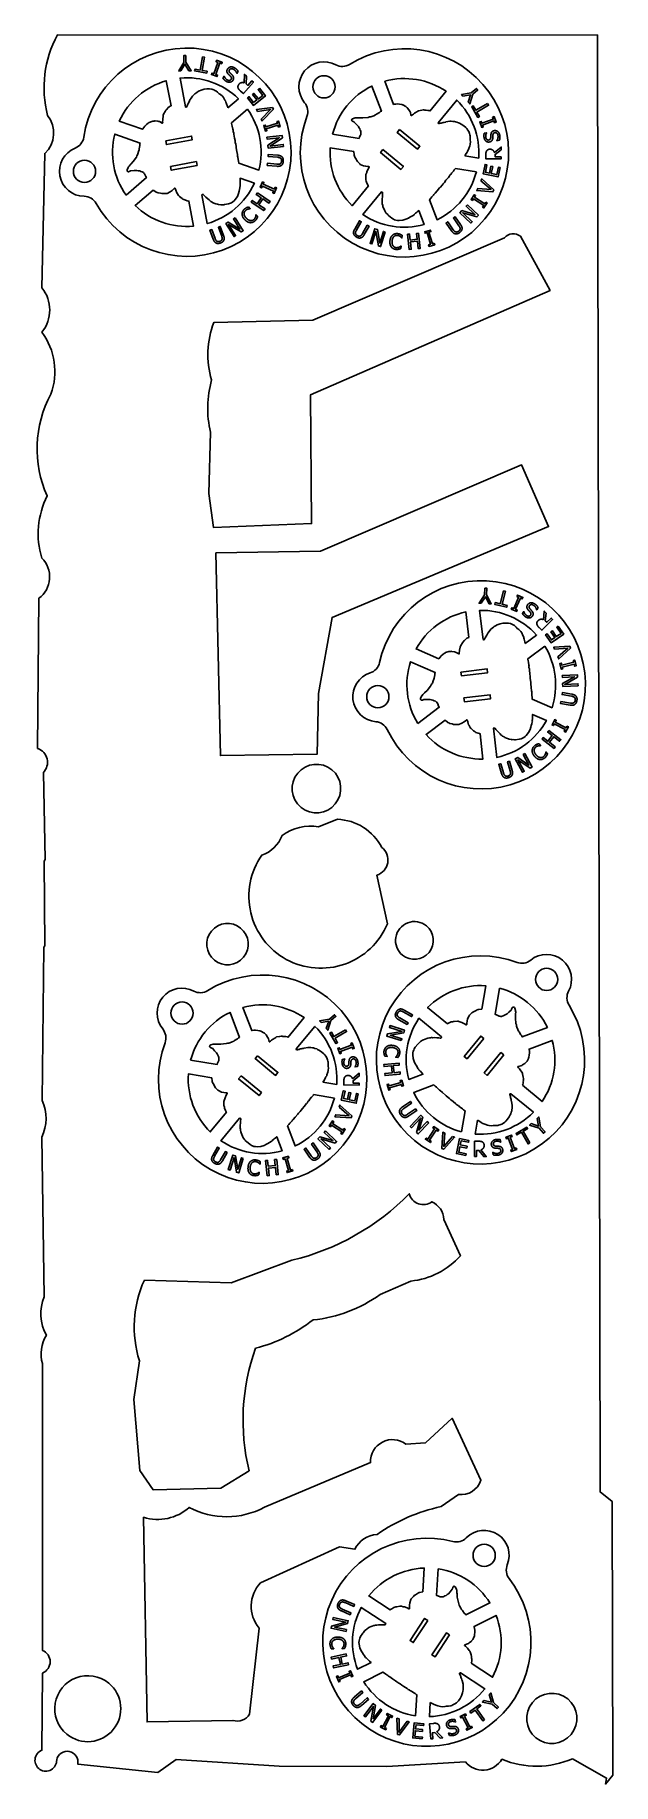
# Model space of a CAD drawing. Header units: millimetres. Extents: x -1 to 83, y -2 to 250.
import ezdxf

# ---------------------------------------------------------------- set-up
doc = ezdxf.new("R2010")
doc.units = ezdxf.units.MM
doc.layers.add('SCRAP_OUTLINE', color=5, linetype='Continuous')

msp = doc.modelspace()

# ---------------------------------------------------------------- linework, layer by layer
for points in [[(5.08, 233.54, 0.821365), (6.38, 226.6, -0.267689), (8.1, 225.58, 6.023346), (6.32, 235.11, -0.267689)], [(42.61, 245.54, 0.821365), (38.13, 240.08, -0.267689), (38.46, 238.11, 6.023346), (44.61, 245.6, -0.267689)], [(18.89, 239.64), (18.77, 239.59), (18.63, 239.48), (18.45, 239.32), (18.4, 239.26), (18.32, 239.16), (18.22, 239.08), (18.15, 238.99), (18.03, 238.81), (17.81, 238.41), (17.77, 238.3), (17.76, 238.13), (17.7, 237.73), (17.71, 237.55), (17.68, 237.36), (17.69, 237.19), (17.69, 237.17), (17.67, 237.15), (17.64, 237.15), (17.6, 237.15), (17.24, 237.35), (17.14, 237.38), (16.97, 237.4), (16.58, 237.46), (16.54, 237.46), (16.45, 237.44), (16.26, 237.42), (16.14, 237.39), (15.72, 237.23), (15.68, 237.21), (15.57, 237.13), (15.34, 236.93), (15.09, 236.69), (14.95, 236.52), (14.82, 236.32), (14.8, 236.26), (11.44, 237.44, -0.218412), (18.21, 243.25)], [(27.06, 239.34), (27, 239.55), (26.86, 239.92), (26.82, 240.06), (26.77, 240.18), (26.73, 240.33), (26.64, 240.46), (26.44, 240.81), (26.29, 241), (26.02, 241.27), (25.83, 241.37), (25.76, 241.42), (25.58, 241.59), (25.33, 241.79), (25.21, 241.84), (25.04, 241.92), (24.74, 242.03), (24.45, 242.07), (24.25, 242.08), (24.05, 242.07), (23.65, 242.01), (23.24, 241.89), (22.97, 241.77), (22.84, 241.72), (22.62, 241.57), (22.44, 241.47), (22.32, 241.37), (22.15, 241.21), (21.99, 241.03), (21.86, 240.89), (21.57, 240.42), (21.57, 240.38), (21.55, 240.31), (21.46, 240.16), (21.39, 240.02), (21.31, 239.89), (21.26, 239.77), (21.2, 239.65), (21.15, 239.52), (21.11, 239.46), (21.07, 239.44), (21.05, 239.44), (20.96, 239.48), (20.18, 243.62, -0.218412), (28.6, 240.66)], [(42.15, 235.57, -0.218412), (47.81, 242.47), (49.18, 238.86), (49.05, 238.79), (48.89, 238.66), (48.48, 238.41), (48.34, 238.32), (48.1, 238.21), (47.79, 238.09), (47.65, 238.05), (47.47, 238.03), (47.28, 237.96), (46.5, 237.89), (46, 237.91), (45.86, 237.91), (45.63, 237.92), (45.5, 237.91), (45.39, 237.89), (45.03, 237.78), (44.97, 237.74), (44.91, 237.67), (44.89, 237.6), (44.89, 237.56), (44.9, 237.51), (44.92, 237.47), (44.96, 237.44), (45.03, 237.4), (45.21, 237.33), (45.28, 237.3), (45.61, 236.93), (45.86, 236.67), (45.95, 236.5), (46.07, 236.32), (46.14, 236.13), (46.21, 235.96), (46.23, 235.87), (46.23, 235.76), (46.22, 235.64), (46.2, 235.51), (46.17, 235.42), (46.03, 235.14), (45.96, 234.94)], [(56.16, 238.88), (56.05, 238.94), (55.88, 238.98), (55.64, 239.01), (55.56, 239.02), (55.43, 239.01), (55.31, 239.03), (55.19, 239.03), (54.98, 239), (54.53, 238.92), (54.42, 238.88), (54.29, 238.78), (53.94, 238.56), (53.8, 238.45), (53.65, 238.34), (53.51, 238.22), (53.49, 238.21), (53.47, 238.22), (53.45, 238.24), (53.43, 238.27), (53.35, 238.67), (53.31, 238.77), (53.21, 238.92), (53.01, 239.25), (52.99, 239.28), (52.9, 239.34), (52.77, 239.47), (52.68, 239.54), (52.28, 239.76), (52.23, 239.78), (52.1, 239.81), (51.81, 239.86), (51.47, 239.9), (51.24, 239.89), (51, 239.86), (50.94, 239.84), (49.69, 243.18, -0.218412), (58.5, 241.72)], [(61.18, 232.43), (61.3, 232.61), (61.51, 232.96), (61.59, 233.07), (61.64, 233.19), (61.73, 233.32), (61.78, 233.47), (61.91, 233.85), (61.96, 234.08), (61.99, 234.47), (61.95, 234.68), (61.94, 234.76), (61.96, 235.01), (61.94, 235.33), (61.92, 235.45), (61.86, 235.63), (61.76, 235.94), (61.59, 236.18), (61.47, 236.35), (61.34, 236.49), (61.04, 236.76), (60.68, 237), (60.42, 237.12), (60.29, 237.2), (60.04, 237.27), (59.84, 237.34), (59.7, 237.37), (59.46, 237.39), (59.22, 237.41), (59.03, 237.4), (58.48, 237.33), (58.45, 237.3), (58.39, 237.28), (58.21, 237.25), (58.06, 237.21), (57.91, 237.19), (57.79, 237.15), (57.65, 237.12), (57.52, 237.08), (57.45, 237.07), (57.41, 237.08), (57.4, 237.1), (57.37, 237.19), (60.04, 240.46, -0.218412), (63.19, 232.1)], [(29.9, 239.14, -0.218412), (31.55, 230.37), (28.64, 231.39), (28.58, 231.66), (28.54, 231.9), (28.51, 232.23), (28.48, 232.36), (28.48, 232.47), (28.44, 232.61), (28.38, 233.05), (28.28, 233.59), (28.26, 233.77), (28.2, 234.11), (28.14, 234.35), (28.11, 234.64), (28.03, 234.99), (27.93, 235.53), (27.91, 235.72), (27.84, 235.89), (27.83, 235.96), (27.83, 236.12), (27.77, 236.27), (27.69, 236.69), (27.64, 236.88), (27.61, 237.09), (27.59, 237.16)], [(12.42, 226.78, -0.218412), (10.77, 235.55), (14.42, 234.27), (14.39, 234.13), (14.38, 233.92), (14.31, 233.45), (14.3, 233.29), (14.22, 233.04), (14.11, 232.72), (14.05, 232.58), (13.96, 232.43), (13.89, 232.24), (13.44, 231.6), (13.1, 231.23), (13.01, 231.12), (12.86, 230.95), (12.78, 230.84), (12.73, 230.75), (12.58, 230.4), (12.57, 230.33), (12.59, 230.24), (12.63, 230.18), (12.66, 230.15), (12.7, 230.13), (12.74, 230.12), (12.79, 230.13), (12.86, 230.16), (13.04, 230.25), (13.11, 230.28), (13.6, 230.3), (13.96, 230.33), (14.14, 230.28), (14.37, 230.26), (14.56, 230.19), (14.73, 230.14), (14.81, 230.09), (14.9, 230.02), (14.98, 229.94), (15.06, 229.84), (15.12, 229.76), (15.24, 229.47), (15.35, 229.29)], [(45.22, 233.04), (45.25, 232.59), (45.26, 232.53), (45.31, 232.37), (45.37, 232.23), (45.53, 231.96), (45.62, 231.74), (45.73, 231.62), (45.97, 231.37), (46.06, 231.26), (46.14, 231.2), (46.58, 231), (46.93, 230.92), (47.2, 230.88), (47.38, 230.87), (47.42, 230.86), (47.44, 230.84), (47.45, 230.81), (47.43, 230.78), (47.29, 230.53), (47.1, 230.16), (47.06, 230.01), (46.95, 229.75), (46.93, 229.64), (46.93, 229.52), (46.95, 229.07), (46.96, 228.95), (47.01, 228.8), (47.03, 228.65), (47.16, 228.32), (47.26, 228.15), (47.3, 228.09), (44.97, 225.24, -0.218412), (41.82, 233.6)], [(62.86, 230.13, -0.218412), (57.2, 223.22), (56.11, 226.11), (56.28, 226.33), (56.44, 226.52), (56.67, 226.75), (56.75, 226.85), (56.84, 226.93), (56.92, 227.05), (57.22, 227.38), (57.57, 227.8), (57.69, 227.93), (57.91, 228.2), (58.06, 228.4), (58.26, 228.6), (58.48, 228.9), (58.82, 229.32), (58.95, 229.45), (59.05, 229.62), (59.09, 229.67), (59.22, 229.77), (59.29, 229.91), (59.56, 230.24), (59.68, 230.41), (59.81, 230.56), (59.86, 230.62)], [(16.33, 227.5), (16.7, 227.23), (16.75, 227.2), (16.9, 227.14), (17.05, 227.1), (17.36, 227.04), (17.58, 226.98), (17.75, 226.98), (18.09, 227), (18.23, 227), (18.33, 227.02), (18.77, 227.23), (19.06, 227.45), (19.26, 227.63), (19.38, 227.76), (19.42, 227.79), (19.44, 227.79), (19.47, 227.78), (19.49, 227.74), (19.58, 227.47), (19.74, 227.09), (19.83, 226.96), (19.96, 226.72), (20.04, 226.63), (20.13, 226.55), (20.49, 226.27), (20.59, 226.2), (20.73, 226.15), (20.86, 226.07), (21.19, 225.96), (21.39, 225.92), (21.46, 225.91), (22.14, 222.3, -0.218412), (13.72, 225.26)], [(23.33, 226.83), (23.35, 226.85), (23.42, 226.88), (23.47, 226.89), (23.53, 226.87), (23.58, 226.83), (23.72, 226.66), (23.92, 226.49), (24.2, 226.21), (24.37, 226.08), (24.46, 225.97), (24.5, 225.94), (24.64, 225.87), (24.72, 225.8), (24.95, 225.68), (25.07, 225.62), (25.33, 225.53), (25.59, 225.46), (25.72, 225.43), (26.06, 225.38), (26.14, 225.37), (26.29, 225.39), (26.47, 225.39), (26.6, 225.4), (27.17, 225.51), (27.44, 225.6), (27.61, 225.68), (27.78, 225.78), (27.96, 225.94), (28.14, 226.12), (28.44, 226.55), (28.61, 227), (28.71, 227.35), (28.76, 227.59), (28.8, 227.84), (28.86, 228.14), (28.86, 228.22), (28.85, 228.34), (28.85, 228.59), (28.83, 228.71), (28.84, 228.9), (28.84, 229.2), (30.89, 228.48, -0.218412), (24.11, 222.67)], [(49.2, 227.25), (49.23, 227.24), (49.3, 227.21), (49.34, 227.18), (49.36, 227.12), (49.36, 227.05), (49.32, 226.84), (49.32, 226.58), (49.29, 226.18), (49.3, 225.96), (49.27, 225.83), (49.27, 225.78), (49.31, 225.62), (49.31, 225.52), (49.37, 225.27), (49.4, 225.14), (49.49, 224.88), (49.61, 224.64), (49.67, 224.52), (49.84, 224.22), (49.89, 224.15), (50.01, 224.05), (50.12, 223.91), (50.22, 223.82), (50.66, 223.46), (50.91, 223.31), (51.08, 223.23), (51.27, 223.16), (51.5, 223.13), (51.76, 223.11), (52.28, 223.15), (52.72, 223.31), (53.06, 223.46), (53.28, 223.58), (53.49, 223.71), (53.76, 223.85), (53.83, 223.9), (53.91, 223.99), (54.1, 224.15), (54.18, 224.24), (54.33, 224.35), (54.56, 224.55), (55.32, 222.52, -0.218412), (46.52, 223.97)], [(47.56, 157.94, 0.821365), (48.38, 150.92, -0.267689), (50.02, 149.79, 6.023346), (48.91, 159.42, -0.267689)], [(61.77, 163.06), (61.64, 163.02), (61.49, 162.93), (61.31, 162.78), (61.25, 162.72), (61.17, 162.63), (61.06, 162.55), (60.98, 162.47), (60.85, 162.3), (60.6, 161.91), (60.56, 161.81), (60.54, 161.64), (60.45, 161.24), (60.44, 161.06), (60.4, 160.88), (60.4, 160.7), (60.39, 160.68), (60.37, 160.67), (60.34, 160.66), (60.31, 160.67), (59.97, 160.9), (59.86, 160.94), (59.69, 160.97), (59.31, 161.05), (59.27, 161.06), (59.17, 161.04), (58.99, 161.03), (58.87, 161.02), (58.43, 160.88), (58.39, 160.86), (58.28, 160.79), (58.03, 160.61), (57.77, 160.39), (57.62, 160.23), (57.48, 160.04), (57.45, 159.98), (54.18, 161.39, -0.218412), (61.34, 166.72)], [(69.89, 162.19), (69.85, 162.4), (69.74, 162.79), (69.71, 162.93), (69.67, 163.05), (69.63, 163.21), (69.56, 163.34), (69.38, 163.7), (69.25, 163.9), (68.99, 164.2), (68.81, 164.3), (68.74, 164.36), (68.58, 164.54), (68.34, 164.76), (68.23, 164.82), (68.06, 164.91), (67.77, 165.04), (67.48, 165.1), (67.28, 165.12), (67.09, 165.13), (66.68, 165.1), (66.26, 165), (65.99, 164.9), (65.85, 164.86), (65.62, 164.73), (65.43, 164.64), (65.31, 164.55), (65.13, 164.4), (64.95, 164.24), (64.82, 164.1), (64.5, 163.66), (64.49, 163.62), (64.47, 163.55), (64.36, 163.4), (64.29, 163.26), (64.2, 163.14), (64.14, 163.02), (64.07, 162.91), (64.01, 162.79), (63.97, 162.73), (63.92, 162.71), (63.91, 162.71), (63.82, 162.76), (63.33, 166.95, -0.218412), (71.52, 163.4)], [(72.72, 161.8, -0.218412), (73.75, 152.93), (70.91, 154.16), (70.88, 154.43), (70.85, 154.67), (70.84, 155), (70.83, 155.13), (70.83, 155.24), (70.8, 155.38), (70.77, 155.83), (70.71, 156.38), (70.71, 156.56), (70.67, 156.9), (70.62, 157.14), (70.62, 157.43), (70.56, 157.79), (70.49, 158.34), (70.49, 158.52), (70.43, 158.7), (70.42, 158.77), (70.44, 158.93), (70.39, 159.08), (70.34, 159.5), (70.3, 159.7), (70.29, 159.91), (70.27, 159.98)], [(54.41, 150.68, -0.218412), (53.38, 159.55), (56.93, 158.02), (56.89, 157.88), (56.87, 157.67), (56.77, 157.21), (56.74, 157.05), (56.65, 156.8), (56.52, 156.49), (56.45, 156.36), (56.34, 156.22), (56.26, 156.03), (55.77, 155.43), (55.4, 155.08), (55.31, 154.97), (55.14, 154.82), (55.05, 154.71), (55, 154.63), (54.83, 154.29), (54.81, 154.22), (54.83, 154.13), (54.86, 154.07), (54.89, 154.03), (54.93, 154.01), (54.97, 154), (55.02, 154), (55.09, 154.02), (55.27, 154.11), (55.35, 154.13), (55.84, 154.11), (56.2, 154.12), (56.38, 154.06), (56.6, 154.02), (56.78, 153.94), (56.95, 153.88), (57.03, 153.82), (57.11, 153.75), (57.19, 153.66), (57.27, 153.55), (57.31, 153.47), (57.42, 153.17), (57.51, 152.99)], [(58.36, 151.13), (58.71, 150.84), (58.76, 150.8), (58.91, 150.73), (59.05, 150.68), (59.36, 150.61), (59.58, 150.52), (59.74, 150.51), (60.09, 150.51), (60.23, 150.5), (60.33, 150.51), (60.78, 150.69), (61.09, 150.89), (61.3, 151.06), (61.43, 151.18), (61.47, 151.2), (61.49, 151.2), (61.51, 151.19), (61.53, 151.15), (61.61, 150.88), (61.74, 150.48), (61.82, 150.35), (61.94, 150.1), (62, 150), (62.09, 149.92), (62.43, 149.62), (62.52, 149.54), (62.66, 149.48), (62.78, 149.38), (63.11, 149.25), (63.3, 149.2), (63.38, 149.19), (63.8, 145.54, -0.218412), (55.61, 149.08)], [(65.3, 149.97), (65.33, 149.99), (65.4, 150.02), (65.44, 150.02), (65.5, 150), (65.55, 149.95), (65.67, 149.77), (65.86, 149.59), (66.13, 149.29), (66.29, 149.15), (66.37, 149.04), (66.41, 149), (66.54, 148.92), (66.61, 148.85), (66.84, 148.72), (66.96, 148.65), (67.2, 148.54), (67.46, 148.45), (67.59, 148.41), (67.92, 148.33), (68.01, 148.32), (68.16, 148.34), (68.34, 148.32), (68.47, 148.32), (69.04, 148.39), (69.31, 148.47), (69.5, 148.53), (69.67, 148.62), (69.86, 148.77), (70.05, 148.94), (70.38, 149.34), (70.58, 149.77), (70.7, 150.12), (70.77, 150.36), (70.82, 150.6), (70.91, 150.89), (70.92, 150.98), (70.91, 151.1), (70.93, 151.35), (70.92, 151.47), (70.95, 151.66), (70.96, 151.96), (72.95, 151.09, -0.218412), (65.79, 145.77)], [(76.14, 112.09, 0.821365), (70.68, 116.57, -0.267689), (68.71, 116.24, 6.023346), (76.2, 110.09, -0.267689)], [(22.17, 112.11, 0.821365), (17.69, 106.66, -0.267689), (18.02, 104.68, 6.023346), (24.17, 112.18, -0.267689)], [(63.64, 109.49), (63.19, 109.45), (63.13, 109.44), (62.98, 109.39), (62.83, 109.33), (62.56, 109.17), (62.35, 109.08), (62.22, 108.97), (61.97, 108.73), (61.87, 108.64), (61.8, 108.56), (61.6, 108.12), (61.52, 107.77), (61.48, 107.5), (61.47, 107.32), (61.46, 107.28), (61.45, 107.26), (61.42, 107.25), (61.38, 107.27), (61.13, 107.41), (60.76, 107.6), (60.61, 107.64), (60.35, 107.75), (60.24, 107.77), (60.12, 107.77), (59.67, 107.75), (59.55, 107.74), (59.4, 107.69), (59.25, 107.67), (58.92, 107.54), (58.75, 107.44), (58.69, 107.4), (55.84, 109.73, -0.218412), (64.2, 112.88)], [(66.17, 112.55, -0.218412), (73.08, 106.89), (69.46, 105.52), (69.39, 105.65), (69.26, 105.81), (69.02, 106.22), (68.92, 106.36), (68.81, 106.6), (68.7, 106.91), (68.65, 107.05), (68.63, 107.23), (68.56, 107.42), (68.49, 108.2), (68.51, 108.7), (68.51, 108.84), (68.52, 109.07), (68.51, 109.21), (68.49, 109.31), (68.38, 109.67), (68.34, 109.73), (68.27, 109.79), (68.2, 109.81), (68.16, 109.81), (68.12, 109.8), (68.08, 109.78), (68.04, 109.74), (68, 109.68), (67.93, 109.49), (67.9, 109.42), (67.53, 109.09), (67.27, 108.84), (67.11, 108.75), (66.92, 108.63), (66.73, 108.56), (66.56, 108.49), (66.47, 108.47), (66.36, 108.47), (66.25, 108.48), (66.11, 108.5), (66.02, 108.53), (65.74, 108.67), (65.55, 108.75)], [(21.71, 102.15, -0.218412), (27.38, 109.05), (28.74, 105.43), (28.61, 105.36), (28.45, 105.23), (28.05, 104.99), (27.91, 104.89), (27.67, 104.79), (27.36, 104.67), (27.21, 104.63), (27.04, 104.6), (26.84, 104.54), (26.07, 104.47), (25.56, 104.49), (25.42, 104.48), (25.19, 104.49), (25.06, 104.49), (24.96, 104.47), (24.6, 104.36), (24.53, 104.32), (24.48, 104.24), (24.45, 104.18), (24.45, 104.13), (24.46, 104.09), (24.49, 104.05), (24.52, 104.02), (24.59, 103.98), (24.78, 103.91), (24.84, 103.87), (25.17, 103.5), (25.43, 103.24), (25.51, 103.08), (25.63, 102.89), (25.7, 102.7), (25.78, 102.54), (25.79, 102.45), (25.79, 102.33), (25.78, 102.22), (25.76, 102.09), (25.73, 102), (25.59, 101.72), (25.52, 101.52)], [(35.72, 105.45), (35.61, 105.52), (35.44, 105.56), (35.2, 105.59), (35.12, 105.59), (35, 105.59), (34.87, 105.61), (34.76, 105.61), (34.54, 105.58), (34.09, 105.5), (33.98, 105.45), (33.85, 105.35), (33.5, 105.14), (33.37, 105.02), (33.21, 104.92), (33.08, 104.8), (33.06, 104.79), (33.04, 104.79), (33.01, 104.81), (33, 104.85), (32.92, 105.25), (32.87, 105.35), (32.78, 105.49), (32.58, 105.83), (32.55, 105.86), (32.47, 105.92), (32.33, 106.04), (32.24, 106.12), (31.84, 106.34), (31.8, 106.36), (31.67, 106.39), (31.37, 106.44), (31.03, 106.47), (30.8, 106.47), (30.57, 106.44), (30.51, 106.42), (29.25, 109.75, -0.218412), (38.06, 108.3)], [(40.75, 99.01), (40.87, 99.19), (41.07, 99.53), (41.15, 99.65), (41.2, 99.76), (41.3, 99.9), (41.34, 100.05), (41.47, 100.42), (41.52, 100.66), (41.56, 101.05), (41.51, 101.25), (41.5, 101.34), (41.52, 101.58), (41.51, 101.91), (41.48, 102.03), (41.43, 102.21), (41.32, 102.51), (41.16, 102.76), (41.04, 102.92), (40.91, 103.06), (40.6, 103.33), (40.25, 103.57), (39.98, 103.7), (39.86, 103.77), (39.6, 103.85), (39.41, 103.92), (39.26, 103.94), (39.02, 103.97), (38.78, 103.98), (38.59, 103.98), (38.05, 103.91), (38.02, 103.88), (37.96, 103.85), (37.78, 103.83), (37.62, 103.78), (37.47, 103.77), (37.35, 103.72), (37.21, 103.69), (37.08, 103.65), (37.02, 103.65), (36.97, 103.66), (36.96, 103.67), (36.93, 103.77), (39.61, 107.03, -0.218412), (42.75, 98.67)], [(57.85, 105.5), (57.84, 105.47), (57.81, 105.4), (57.78, 105.36), (57.72, 105.34), (57.66, 105.34), (57.44, 105.38), (57.18, 105.38), (56.78, 105.41), (56.56, 105.4), (56.43, 105.43), (56.38, 105.43), (56.23, 105.39), (56.12, 105.39), (55.87, 105.33), (55.74, 105.3), (55.48, 105.21), (55.24, 105.1), (55.12, 105.03), (54.82, 104.86), (54.75, 104.81), (54.66, 104.69), (54.51, 104.58), (54.42, 104.48), (54.06, 104.04), (53.91, 103.8), (53.83, 103.62), (53.76, 103.44), (53.73, 103.2), (53.71, 102.94), (53.75, 102.42), (53.92, 101.98), (54.06, 101.64), (54.18, 101.42), (54.31, 101.21), (54.45, 100.94), (54.51, 100.88), (54.59, 100.79), (54.75, 100.6), (54.85, 100.52), (54.95, 100.37), (55.15, 100.14), (53.12, 99.38, -0.218412), (54.58, 108.19)], [(69.48, 98.54), (69.54, 98.65), (69.58, 98.83), (69.61, 99.06), (69.62, 99.14), (69.61, 99.27), (69.63, 99.4), (69.63, 99.51), (69.61, 99.72), (69.52, 100.17), (69.48, 100.28), (69.38, 100.41), (69.17, 100.76), (69.05, 100.9), (68.94, 101.06), (68.82, 101.19), (68.82, 101.21), (68.82, 101.23), (68.84, 101.25), (68.87, 101.27), (69.27, 101.35), (69.38, 101.39), (69.52, 101.49), (69.85, 101.69), (69.88, 101.72), (69.94, 101.8), (70.07, 101.93), (70.15, 102.02), (70.37, 102.42), (70.38, 102.47), (70.42, 102.6), (70.47, 102.89), (70.5, 103.24), (70.5, 103.46), (70.47, 103.7), (70.45, 103.76), (73.78, 105.01, -0.218412), (72.33, 96.2)], [(24.78, 99.62), (24.81, 99.16), (24.82, 99.1), (24.87, 98.95), (24.94, 98.81), (25.09, 98.54), (25.19, 98.32), (25.29, 98.19), (25.53, 97.95), (25.62, 97.84), (25.7, 97.77), (26.14, 97.57), (26.5, 97.49), (26.76, 97.46), (26.94, 97.45), (26.99, 97.43), (27, 97.42), (27.01, 97.39), (26.99, 97.35), (26.85, 97.11), (26.66, 96.74), (26.62, 96.59), (26.52, 96.33), (26.5, 96.21), (26.49, 96.1), (26.51, 95.64), (26.52, 95.52), (26.57, 95.38), (26.59, 95.23), (26.73, 94.9), (26.82, 94.73), (26.87, 94.66), (24.53, 91.82, -0.218412), (21.39, 100.18)], [(60.73, 91.84, -0.218412), (53.83, 97.5), (56.72, 98.59), (56.93, 98.42), (57.12, 98.26), (57.35, 98.03), (57.45, 97.95), (57.53, 97.86), (57.65, 97.78), (57.98, 97.48), (58.4, 97.14), (58.53, 97.01), (58.8, 96.79), (59, 96.64), (59.2, 96.44), (59.5, 96.22), (59.92, 95.88), (60.05, 95.75), (60.22, 95.65), (60.28, 95.61), (60.38, 95.48), (60.51, 95.41), (60.84, 95.14), (61.01, 95.02), (61.16, 94.89), (61.22, 94.85)], [(42.42, 96.7, -0.218412), (36.76, 89.8), (35.67, 92.69), (35.84, 92.91), (36, 93.09), (36.23, 93.33), (36.32, 93.43), (36.4, 93.5), (36.48, 93.62), (36.78, 93.95), (37.13, 94.38), (37.26, 94.51), (37.48, 94.78), (37.62, 94.97), (37.82, 95.18), (38.04, 95.47), (38.39, 95.9), (38.52, 96.03), (38.61, 96.2), (38.65, 96.25), (38.78, 96.35), (38.85, 96.49), (39.12, 96.82), (39.24, 96.98), (39.38, 97.13), (39.42, 97.2)], [(63.03, 93.52), (63.21, 93.4), (63.56, 93.19), (63.68, 93.11), (63.79, 93.06), (63.92, 92.97), (64.07, 92.93), (64.45, 92.79), (64.68, 92.74), (65.07, 92.71), (65.28, 92.75), (65.36, 92.76), (65.61, 92.74), (65.93, 92.76), (66.06, 92.78), (66.24, 92.84), (66.54, 92.94), (66.78, 93.11), (66.95, 93.23), (67.09, 93.36), (67.36, 93.66), (67.6, 94.02), (67.73, 94.28), (67.8, 94.41), (67.87, 94.66), (67.94, 94.86), (67.97, 95), (67.99, 95.24), (68.01, 95.48), (68.01, 95.67), (67.93, 96.22), (67.91, 96.25), (67.88, 96.31), (67.85, 96.49), (67.81, 96.64), (67.79, 96.79), (67.75, 96.91), (67.72, 97.05), (67.68, 97.18), (67.67, 97.25), (67.69, 97.29), (67.7, 97.3), (67.8, 97.33), (71.06, 94.66, -0.218412), (62.7, 91.51)], [(28.77, 93.82), (28.8, 93.82), (28.87, 93.79), (28.9, 93.76), (28.92, 93.69), (28.92, 93.63), (28.88, 93.41), (28.88, 93.15), (28.85, 92.75), (28.86, 92.54), (28.84, 92.41), (28.84, 92.35), (28.87, 92.2), (28.87, 92.1), (28.93, 91.84), (28.97, 91.71), (29.06, 91.46), (29.17, 91.21), (29.23, 91.09), (29.41, 90.8), (29.46, 90.73), (29.57, 90.63), (29.68, 90.49), (29.78, 90.4), (30.23, 90.04), (30.47, 89.89), (30.64, 89.8), (30.83, 89.74), (31.07, 89.71), (31.32, 89.68), (31.84, 89.73), (32.29, 89.89), (32.62, 90.04), (32.84, 90.16), (33.05, 90.28), (33.32, 90.43), (33.39, 90.48), (33.47, 90.57), (33.66, 90.73), (33.74, 90.82), (33.9, 90.93), (34.12, 91.13), (34.89, 89.1, -0.218412), (26.08, 90.55)], [(67.31, 29.47, 0.821365), (61.41, 33.36, -0.267689), (59.49, 32.82, 6.023346), (67.58, 27.49, -0.267689)], [(55.15, 25.57), (54.7, 25.49), (54.64, 25.48), (54.5, 25.41), (54.37, 25.33), (54.11, 25.15), (53.9, 25.03), (53.79, 24.91), (53.57, 24.65), (53.47, 24.55), (53.41, 24.46), (53.26, 24), (53.22, 23.64), (53.21, 23.37), (53.22, 23.19), (53.21, 23.15), (53.2, 23.13), (53.17, 23.12), (53.13, 23.13), (52.87, 23.25), (52.49, 23.4), (52.33, 23.42), (52.06, 23.5), (51.95, 23.51), (51.83, 23.5), (51.38, 23.43), (51.26, 23.41), (51.12, 23.35), (50.97, 23.31), (50.66, 23.14), (50.5, 23.03), (50.44, 22.98), (47.37, 25, -0.218412), (55.35, 29)], [(57.35, 28.89, -0.218412), (64.81, 23.97), (61.35, 22.24), (61.27, 22.36), (61.12, 22.51), (60.84, 22.89), (60.73, 23.01), (60.6, 23.24), (60.45, 23.54), (60.39, 23.68), (60.35, 23.85), (60.26, 24.04), (60.11, 24.8), (60.08, 25.3), (60.06, 25.44), (60.05, 25.67), (60.02, 25.8), (59.99, 25.9), (59.85, 26.25), (59.8, 26.31), (59.72, 26.36), (59.65, 26.37), (59.61, 26.37), (59.57, 26.36), (59.53, 26.33), (59.5, 26.29), (59.47, 26.22), (59.42, 26.03), (59.39, 25.95), (59.06, 25.59), (58.83, 25.31), (58.67, 25.21), (58.5, 25.07), (58.32, 24.98), (58.16, 24.89), (58.07, 24.86), (57.96, 24.85), (57.85, 24.85), (57.71, 24.86), (57.62, 24.87), (57.33, 24.98), (57.12, 25.04)], [(49.81, 21), (49.81, 20.97), (49.78, 20.9), (49.75, 20.86), (49.7, 20.83), (49.63, 20.82), (49.41, 20.84), (49.15, 20.81), (48.75, 20.8), (48.54, 20.77), (48.41, 20.78), (48.35, 20.78), (48.2, 20.73), (48.1, 20.72), (47.85, 20.63), (47.73, 20.58), (47.48, 20.47), (47.25, 20.33), (47.14, 20.25), (46.87, 20.05), (46.8, 19.99), (46.72, 19.87), (46.59, 19.74), (46.51, 19.64), (46.19, 19.16), (46.07, 18.9), (46.01, 18.71), (45.96, 18.52), (45.95, 18.29), (45.96, 18.03), (46.06, 17.51), (46.26, 17.09), (46.45, 16.77), (46.59, 16.57), (46.73, 16.37), (46.91, 16.11), (46.97, 16.06), (47.06, 15.98), (47.24, 15.81), (47.34, 15.74), (47.47, 15.6), (47.69, 15.39), (45.75, 14.42, -0.218412), (46.27, 23.33)], [(62.1, 15.3), (62.15, 15.42), (62.18, 15.59), (62.18, 15.83), (62.18, 15.91), (62.16, 16.03), (62.16, 16.16), (62.15, 16.28), (62.1, 16.49), (61.97, 16.93), (61.92, 17.03), (61.81, 17.15), (61.56, 17.48), (61.43, 17.6), (61.31, 17.74), (61.17, 17.86), (61.16, 17.88), (61.16, 17.9), (61.18, 17.93), (61.21, 17.95), (61.6, 18.07), (61.7, 18.12), (61.83, 18.23), (62.14, 18.47), (62.17, 18.5), (62.22, 18.58), (62.33, 18.73), (62.4, 18.83), (62.58, 19.25), (62.59, 19.3), (62.61, 19.43), (62.63, 19.73), (62.63, 20.07), (62.6, 20.3), (62.54, 20.53), (62.52, 20.59), (65.7, 22.19, -0.218412), (65.18, 13.27)], [(54.1, 7.72, -0.218412), (46.64, 12.63), (49.4, 14.02), (49.64, 13.87), (49.84, 13.73), (50.09, 13.52), (50.2, 13.45), (50.29, 13.38), (50.41, 13.31), (50.77, 13.04), (51.23, 12.74), (51.38, 12.63), (51.67, 12.44), (51.88, 12.32), (52.1, 12.14), (52.42, 11.95), (52.87, 11.65), (53.02, 11.53), (53.2, 11.46), (53.25, 11.42), (53.37, 11.31), (53.51, 11.25), (53.87, 11.02), (54.05, 10.92), (54.21, 10.79), (54.28, 10.76)], [(56.21, 9.63), (56.41, 9.53), (56.77, 9.36), (56.9, 9.3), (57.02, 9.25), (57.16, 9.18), (57.31, 9.15), (57.7, 9.05), (57.94, 9.03), (58.33, 9.04), (58.53, 9.1), (58.61, 9.12), (58.86, 9.13), (59.18, 9.17), (59.3, 9.22), (59.47, 9.29), (59.76, 9.42), (59.99, 9.61), (60.14, 9.75), (60.27, 9.89), (60.5, 10.22), (60.7, 10.6), (60.8, 10.88), (60.86, 11.01), (60.91, 11.27), (60.96, 11.48), (60.97, 11.62), (60.97, 11.86), (60.96, 12.1), (60.94, 12.29), (60.81, 12.82), (60.78, 12.85), (60.74, 12.91), (60.7, 13.09), (60.64, 13.24), (60.61, 13.38), (60.55, 13.5), (60.51, 13.63), (60.45, 13.76), (60.44, 13.82), (60.45, 13.87), (60.46, 13.88), (60.55, 13.92), (64.08, 11.6, -0.218412), (56.09, 7.6)]]:
    msp.add_lwpolyline(points, format="xyb", close=True)
for points in [[(20.32, 244.65), (20.01, 244.65), (20.73, 245.89), (20.71, 246.86), (21, 246.87), (21.02, 245.93), (21.79, 244.69), (21.47, 244.68), (20.88, 245.64)], [(23.4, 246.69), (23.69, 246.64), (23.35, 244.73), (24.08, 244.6), (24.04, 244.35), (22.29, 244.65), (22.34, 244.91), (23.07, 244.78)], [(25.37, 245.99), (25.45, 246.2), (26.25, 245.91), (26.18, 245.7), (25.91, 245.8), (25.32, 244.15), (25.59, 244.05), (25.51, 243.84), (24.71, 244.13), (24.78, 244.34), (25.05, 244.25), (25.64, 245.89)], [(31.63, 242.15), (32.48, 241.06), (30.75, 239.7), (29.9, 240.79), (30.11, 240.95), (30.78, 240.09), (31.25, 240.47), (30.63, 241.26), (30.83, 241.42), (31.46, 240.63), (32.1, 241.13), (31.43, 241.98)], [(60.93, 241.01), (60.72, 241.24), (62.13, 241.49), (62.86, 242.13), (63.06, 241.91), (62.35, 241.29), (61.9, 239.9), (61.68, 240.15), (62.03, 241.21)], [(31.32, 238.82), (31.18, 239.08), (33.49, 239.41), (33.63, 239.13), (32.01, 237.45), (31.87, 237.73), (33.22, 239.11)], [(64.46, 239.96), (64.61, 239.71), (62.93, 238.73), (63.3, 238.09), (63.08, 237.96), (62.19, 239.49), (62.41, 239.62), (62.78, 238.99)], [(34.12, 237.38), (34.34, 237.44), (34.59, 236.63), (34.37, 236.56), (34.29, 236.83), (32.61, 236.32), (32.7, 236.05), (32.48, 235.98), (32.23, 236.8), (32.45, 236.86), (32.53, 236.6), (34.2, 237.11)], [(65.19, 238), (65.4, 238.07), (65.7, 237.27), (65.49, 237.2), (65.39, 237.46), (63.75, 236.85), (63.85, 236.59), (63.64, 236.51), (63.34, 237.31), (63.55, 237.39), (63.65, 237.13), (65.29, 237.73)], [(18.12, 234.58), (21.85, 235.28), (21.95, 234.74), (18.22, 234.04)], [(32.7, 235.1), (34.89, 235.36), (34.92, 235.03), (33.15, 233.84), (35.04, 234.06), (35.07, 233.79), (32.88, 233.54), (32.83, 233.95), (34.46, 235.03), (32.73, 234.83)], [(51.79, 236.22), (54.73, 233.81), (54.38, 233.39), (51.44, 235.8)], [(49.4, 233.32), (52.34, 230.9), (52, 230.48), (49.06, 232.89)], [(18.81, 230.89), (22.55, 231.59), (22.65, 231.05), (18.91, 230.35)], [(66.27, 230.73), (65.99, 229.38), (63.84, 229.83), (64.12, 231.18), (64.38, 231.13), (64.15, 230.07), (64.74, 229.94), (64.95, 230.93), (65.21, 230.88), (65, 229.89), (65.8, 229.72), (66.02, 230.78)], [(31.32, 227.08), (33.15, 225.86), (32.98, 225.61), (32.09, 226.21), (31.52, 225.37), (32.42, 224.77), (32.25, 224.53), (30.43, 225.76), (30.59, 226), (31.31, 225.52), (31.87, 226.36), (31.16, 226.84)], [(33.88, 227.89), (34.08, 227.8), (33.74, 227.02), (33.54, 227.11), (33.65, 227.36), (32.04, 228.06), (31.93, 227.8), (31.73, 227.89), (32.07, 228.68), (32.27, 228.59), (32.16, 228.33), (33.77, 227.63)], [(64.22, 225.76), (64.41, 225.64), (63.94, 224.92), (63.76, 225.04), (63.91, 225.28), (62.44, 226.23), (62.29, 226), (62.1, 226.12), (62.56, 226.83), (62.75, 226.71), (62.6, 226.48), (64.07, 225.52)], [(63.52, 228.83), (63.64, 229.11), (65.37, 227.55), (65.25, 227.26), (62.92, 227.42), (63.05, 227.71), (64.97, 227.56)], [(61.56, 225.39), (63.16, 223.88), (62.94, 223.64), (60.89, 224.23), (62.27, 222.93), (62.08, 222.73), (60.48, 224.24), (60.77, 224.54), (62.64, 223.99), (61.38, 225.19)], [(28.11, 223.5), (29.29, 221.64), (29.01, 221.47), (27.17, 222.55), (28.19, 220.95), (27.96, 220.8), (26.78, 222.66), (27.13, 222.88), (28.81, 221.88), (27.88, 223.35)], [(49.73, 221.45), (49.06, 219.35), (48.75, 219.45), (48.39, 221.55), (47.82, 219.74), (47.56, 219.82), (48.22, 221.92), (48.62, 221.8), (48.94, 219.87), (49.47, 221.53)], [(56.79, 219.85), (56.86, 219.63), (56.04, 219.39), (55.98, 219.6), (56.25, 219.68), (55.75, 221.36), (55.48, 221.28), (55.42, 221.5), (56.23, 221.74), (56.3, 221.52), (56.03, 221.44), (56.53, 219.77)], [(54.54, 221.29), (54.77, 219.1), (54.48, 219.07), (54.36, 220.14), (53.36, 220.03), (53.47, 218.96), (53.18, 218.93), (52.95, 221.12), (53.24, 221.15), (53.33, 220.29), (54.34, 220.4), (54.25, 221.26)], [(63.55, 167.97), (63.24, 167.98), (64.04, 169.17), (64.08, 170.14), (64.37, 170.13), (64.33, 169.19), (65.01, 167.9), (64.69, 167.91), (64.17, 168.91)], [(66.76, 169.78), (67.04, 169.71), (66.57, 167.83), (67.29, 167.65), (67.23, 167.4), (65.51, 167.82), (65.57, 168.08), (66.29, 167.9)], [(68.68, 168.94), (68.77, 169.15), (69.55, 168.81), (69.46, 168.6), (69.2, 168.71), (68.5, 167.11), (68.75, 167), (68.66, 166.79), (67.88, 167.14), (67.97, 167.34), (68.23, 167.23), (68.93, 168.83)], [(74.65, 164.67), (75.43, 163.53), (73.61, 162.3), (72.83, 163.44), (73.05, 163.58), (73.66, 162.69), (74.16, 163.03), (73.59, 163.86), (73.8, 164.01), (74.37, 163.17), (75.05, 163.63), (74.44, 164.53)], [(74.11, 161.38), (73.99, 161.65), (76.31, 161.81), (76.43, 161.52), (74.71, 159.97), (74.58, 160.25), (76.03, 161.53)], [(76.8, 159.74), (77.02, 159.79), (77.21, 158.96), (76.99, 158.91), (76.93, 159.19), (75.23, 158.79), (75.29, 158.52), (75.07, 158.47), (74.88, 159.3), (75.1, 159.35), (75.16, 159.08), (76.87, 159.47)], [(60.64, 158.07), (64.42, 158.51), (64.48, 157.96), (60.7, 157.53)], [(75.23, 157.57), (77.42, 157.68), (77.44, 157.35), (75.59, 156.29), (77.48, 156.38), (77.5, 156.1), (75.3, 156), (75.28, 156.42), (76.98, 157.38), (75.24, 157.3)], [(61.07, 154.34), (64.85, 154.77), (64.91, 154.23), (61.14, 153.79)], [(75.9, 150.29), (76.1, 150.19), (75.7, 149.43), (75.5, 149.54), (75.63, 149.79), (74.08, 150.6), (73.95, 150.35), (73.75, 150.45), (74.15, 151.21), (74.35, 151.1), (74.22, 150.85), (75.77, 150.05)], [(73.29, 149.67), (75.03, 148.32), (74.85, 148.09), (74, 148.75), (73.37, 147.95), (74.22, 147.29), (74.04, 147.06), (72.31, 148.41), (72.49, 148.64), (73.17, 148.11), (73.79, 148.91), (73.11, 149.44)], [(69.84, 146.32), (70.88, 144.39), (70.6, 144.23), (68.84, 145.43), (69.74, 143.77), (69.5, 143.64), (68.45, 145.57), (68.82, 145.77), (70.43, 144.66), (69.6, 146.19)], [(40.49, 107.58), (40.29, 107.82), (41.7, 108.07), (42.43, 108.71), (42.62, 108.49), (41.91, 107.87), (41.46, 106.48), (41.25, 106.72), (41.6, 107.79)], [(44.03, 106.54), (44.17, 106.28), (42.5, 105.31), (42.87, 104.67), (42.64, 104.54), (41.75, 106.07), (41.98, 106.2), (42.35, 105.56)], [(52.05, 104.98), (49.95, 105.64), (50.05, 105.95), (52.15, 106.31), (50.34, 106.88), (50.43, 107.14), (52.52, 106.48), (52.4, 106.08), (50.47, 105.76), (52.13, 105.24)], [(44.76, 104.57), (44.97, 104.65), (45.26, 103.85), (45.05, 103.77), (44.96, 104.03), (43.31, 103.43), (43.41, 103.16), (43.2, 103.09), (42.91, 103.89), (43.12, 103.96), (43.21, 103.7), (44.85, 104.31)], [(63.92, 105.3), (61.51, 102.36), (61.08, 102.71), (63.49, 105.64)], [(31.35, 102.8), (34.29, 100.39), (33.94, 99.96), (31.01, 102.38)], [(51.89, 100.16), (49.7, 99.93), (49.67, 100.22), (50.74, 100.34), (50.64, 101.34), (49.56, 101.23), (49.53, 101.52), (51.72, 101.75), (51.75, 101.46), (50.89, 101.37), (51, 100.36), (51.86, 100.46)], [(66.83, 102.91), (64.41, 99.97), (63.99, 100.32), (66.4, 103.26)], [(28.97, 99.89), (31.91, 97.48), (31.56, 97.06), (28.62, 99.47)], [(50.45, 97.91), (50.23, 97.84), (49.99, 98.66), (50.21, 98.72), (50.29, 98.46), (51.96, 98.95), (51.88, 99.22), (52.1, 99.28), (52.34, 98.47), (52.13, 98.4), (52.05, 98.67), (50.37, 98.18)], [(45.84, 97.31), (45.56, 95.96), (43.4, 96.41), (43.68, 97.76), (43.94, 97.7), (43.72, 96.64), (44.31, 96.52), (44.51, 97.51), (44.77, 97.46), (44.56, 96.47), (45.36, 96.3), (45.58, 97.36)], [(43.78, 92.34), (43.97, 92.21), (43.51, 91.5), (43.32, 91.62), (43.47, 91.86), (42, 92.81), (41.85, 92.57), (41.66, 92.7), (42.13, 93.41), (42.31, 93.29), (42.16, 93.05), (43.63, 92.1)], [(43.09, 95.41), (43.2, 95.68), (44.93, 94.13), (44.81, 93.84), (42.49, 94), (42.61, 94.29), (44.53, 94.13)], [(55.99, 93.14), (54.48, 91.54), (54.24, 91.76), (54.83, 93.81), (53.53, 92.43), (53.33, 92.62), (54.84, 94.22), (55.14, 93.93), (54.59, 92.06), (55.79, 93.32)], [(71.61, 93.77), (71.84, 93.98), (72.09, 92.57), (72.74, 91.84), (72.52, 91.64), (71.89, 92.35), (70.51, 92.8), (70.75, 93.02), (71.82, 92.67)], [(41.13, 91.96), (42.73, 90.45), (42.5, 90.21), (40.46, 90.81), (41.84, 89.51), (41.65, 89.31), (40.05, 90.82), (40.33, 91.12), (42.21, 90.57), (40.94, 91.76)], [(56.36, 90.48), (56.24, 90.29), (55.52, 90.76), (55.65, 90.94), (55.88, 90.79), (56.83, 92.26), (56.6, 92.41), (56.72, 92.6), (57.44, 92.14), (57.31, 91.95), (57.08, 92.1), (56.13, 90.63)], [(59.44, 91.18), (59.71, 91.06), (58.15, 89.33), (57.86, 89.46), (58.02, 91.78), (58.31, 91.65), (58.16, 89.73)], [(61.33, 88.43), (59.98, 88.71), (60.44, 90.86), (61.78, 90.58), (61.73, 90.33), (60.67, 90.55), (60.54, 89.96), (61.53, 89.75), (61.48, 89.5), (60.49, 89.7), (60.32, 88.9), (61.38, 88.68)], [(68.6, 89.51), (68.68, 89.3), (67.88, 89), (67.8, 89.21), (68.06, 89.31), (67.45, 90.95), (67.19, 90.85), (67.11, 91.06), (67.91, 91.36), (67.99, 91.15), (67.73, 91.05), (68.33, 89.41)], [(70.56, 90.24), (70.31, 90.09), (69.34, 91.77), (68.7, 91.4), (68.57, 91.62), (70.1, 92.51), (70.23, 92.29), (69.59, 91.92)], [(29.29, 88.02), (28.63, 85.92), (28.31, 86.02), (27.96, 88.13), (27.39, 86.32), (27.13, 86.4), (27.79, 88.5), (28.18, 88.37), (28.5, 86.44), (29.03, 88.1)], [(36.36, 86.42), (36.42, 86.21), (35.6, 85.96), (35.54, 86.18), (35.81, 86.26), (35.31, 87.94), (35.04, 87.86), (34.98, 88.07), (35.8, 88.32), (35.86, 88.1), (35.59, 88.02), (36.09, 86.34)], [(34.1, 87.86), (34.33, 85.68), (34.04, 85.65), (33.93, 86.72), (32.92, 86.61), (33.03, 85.54), (32.74, 85.51), (32.51, 87.7), (32.8, 87.73), (32.89, 86.87), (33.9, 86.98), (33.81, 87.83)], [(44.09, 19.88), (41.94, 20.32), (42, 20.64), (44.06, 21.21), (42.2, 21.59), (42.25, 21.86), (44.41, 21.42), (44.32, 21.01), (42.44, 20.49), (44.15, 20.14)], [(55.86, 21.44), (53.77, 18.26), (53.31, 18.56), (55.41, 21.74)], [(59, 19.37), (56.91, 16.19), (56.46, 16.49), (58.55, 19.67)], [(44.44, 15.08), (42.29, 14.62), (42.23, 14.9), (43.28, 15.13), (43.07, 16.12), (42.01, 15.89), (41.95, 16.18), (44.1, 16.64), (44.17, 16.35), (43.32, 16.17), (43.53, 15.18), (44.38, 15.36)], [(43.24, 12.68), (43.03, 12.59), (42.71, 13.38), (42.91, 13.47), (43.02, 13.21), (44.64, 13.88), (44.53, 14.14), (44.74, 14.22), (45.07, 13.43), (44.86, 13.35), (44.75, 13.61), (43.13, 12.94)], [(64.72, 10.78), (64.93, 11.01), (65.32, 9.63), (66.04, 8.97), (65.84, 8.76), (65.15, 9.4), (63.72, 9.7), (63.94, 9.94), (65.04, 9.7)], [(49.25, 8.51), (47.91, 6.76), (47.65, 6.96), (48.03, 9.06), (46.88, 7.55), (46.66, 7.72), (48, 9.47), (48.33, 9.22), (47.98, 7.29), (49.03, 8.68)], [(49.9, 5.91), (49.8, 5.71), (49.04, 6.1), (49.14, 6.3), (49.39, 6.17), (50.18, 7.73), (49.93, 7.86), (50.03, 8.06), (50.79, 7.67), (50.69, 7.47), (50.44, 7.6), (49.65, 6.04)], [(62.17, 6.22), (62.27, 6.02), (61.5, 5.64), (61.4, 5.84), (61.66, 5.97), (60.88, 7.54), (60.63, 7.41), (60.53, 7.62), (61.29, 7.99), (61.39, 7.79), (61.14, 7.67), (61.92, 6.1)], [(64.05, 7.16), (63.81, 6.98), (62.67, 8.55), (62.07, 8.11), (61.92, 8.32), (63.34, 9.37), (63.5, 9.16), (62.9, 8.72)], [(52.88, 6.93), (53.17, 6.84), (51.8, 4.96), (51.5, 5.05), (51.42, 7.37), (51.72, 7.28), (51.76, 5.36)], [(55.06, 4.39), (53.69, 4.53), (53.91, 6.72), (55.28, 6.58), (55.25, 6.32), (54.17, 6.43), (54.11, 5.83), (55.12, 5.73), (55.09, 5.47), (54.09, 5.57), (54, 4.76), (55.08, 4.65)]]:
    msp.add_lwpolyline(points, close=True)
for points in [[(28.55, 244.61), (28.37, 244.29), (28.36, 244.3)], [(26.36, 243.59), (26.53, 243.89), (26.55, 243.88)], [(29.43, 242.93), (29.46, 244.16), (29.75, 243.92), (29.71, 242.8), (29.96, 242.58), (30.53, 243.25), (30.76, 243.06), (29.32, 241.39), (28.89, 241.75)], [(63.99, 235.7), (64.33, 235.76), (64.34, 235.74)], [(66.18, 234.67), (65.82, 234.6), (65.82, 234.63)], [(34.24, 232.22), (32.87, 232.35), (32.89, 232.64), (34.26, 232.51)], [(65.46, 232.92), (66.43, 233.69), (66.42, 233.31), (65.54, 232.62), (65.54, 232.29), (66.41, 232.28), (66.41, 231.99), (64.21, 232.01), (64.21, 232.58)], [(34.11, 230.92), (32.74, 231.05), (32.77, 231.35), (34.14, 231.22)], [(30.05, 225.06), (30.29, 224.81), (30.28, 224.79)], [(24.96, 220.42), (24.48, 221.7), (24.76, 221.8), (25.23, 220.52)], [(26.18, 220.86), (25.7, 222.15), (25.98, 222.26), (26.45, 220.97)], [(31.12, 223.93), (31.13, 223.95), (31.37, 223.7)], [(45.34, 221.88), (46.02, 223.07), (46.27, 222.92), (45.59, 221.73)], [(46.46, 221.23), (47.15, 222.42), (47.4, 222.28), (46.72, 221.09)], [(59.27, 221.62), (58.49, 222.75), (58.73, 222.92), (59.51, 221.79)], [(60.34, 222.35), (59.56, 223.49), (59.8, 223.65), (60.58, 222.52)], [(51.99, 219.42), (52.01, 219.42), (51.98, 219.07)], [(52.17, 220.97), (52.13, 220.61), (52.11, 220.62)], [(69.5, 166.48), (69.69, 166.77), (69.71, 166.76)], [(71.75, 167.35), (71.55, 167.04), (71.53, 167.05)], [(72.51, 165.61), (72.63, 166.84), (72.9, 166.57), (72.78, 165.46), (73.02, 165.23), (73.63, 165.85), (73.84, 165.64), (72.3, 164.08), (71.89, 164.48)], [(76.34, 153.31), (74.99, 153.53), (75.03, 153.82), (76.39, 153.6)], [(76.56, 154.59), (75.2, 154.82), (75.25, 155.1), (76.6, 154.88)], [(71.88, 147.74), (72.11, 147.48), (72.09, 147.46)], [(72.87, 146.54), (72.88, 146.56), (73.11, 146.29)], [(66.48, 143.46), (66.09, 144.78), (66.37, 144.86), (66.76, 143.54)], [(67.73, 143.82), (67.34, 145.15), (67.62, 145.23), (68.01, 143.91)], [(52.48, 109.36), (53.67, 108.68), (53.53, 108.43), (52.33, 109.11)], [(51.83, 108.24), (53.03, 107.55), (52.88, 107.3), (51.69, 107.98)], [(43.56, 102.27), (43.9, 102.34), (43.9, 102.32)], [(45.75, 101.25), (45.39, 101.18), (45.38, 101.2)], [(50.02, 102.71), (50.02, 102.69), (49.67, 102.72)], [(51.57, 102.53), (51.22, 102.57), (51.22, 102.59)], [(45.02, 99.49), (45.99, 100.27), (45.99, 99.89), (45.1, 99.2), (45.1, 98.87), (45.97, 98.86), (45.97, 98.56), (43.77, 98.59), (43.78, 99.15)], [(52.22, 95.43), (53.35, 96.21), (53.52, 95.97), (52.39, 95.19)], [(52.95, 94.36), (54.09, 95.14), (54.26, 94.9), (53.13, 94.12)], [(66.3, 90.71), (66.36, 90.37), (66.34, 90.36)], [(24.9, 88.45), (25.58, 89.64), (25.84, 89.5), (25.16, 88.31)], [(26.03, 87.8), (26.71, 89), (26.96, 88.86), (26.29, 87.66)], [(38.83, 88.2), (38.05, 89.33), (38.3, 89.49), (39.07, 88.36)], [(39.91, 88.93), (39.13, 90.07), (39.37, 90.23), (40.14, 89.1)], [(63.52, 89.24), (64.29, 88.28), (63.91, 88.28), (63.23, 89.16), (62.89, 89.17), (62.88, 88.29), (62.59, 88.29), (62.61, 90.49), (63.18, 90.49)], [(65.27, 88.52), (65.21, 88.88), (65.23, 88.88)], [(31.55, 86), (31.58, 86), (31.54, 85.65)], [(31.73, 87.54), (31.7, 87.19), (31.67, 87.19)], [(43.53, 23.1), (44.8, 22.54), (44.68, 22.28), (43.42, 22.83)], [(44.06, 24.28), (45.32, 23.73), (45.2, 23.47), (43.94, 24.02)], [(42.32, 17.41), (42.32, 17.39), (41.97, 17.39)], [(43.87, 17.4), (43.52, 17.39), (43.52, 17.42)], [(45.26, 10.4), (46.31, 11.3), (46.5, 11.07), (45.45, 10.18)], [(46.1, 9.41), (47.15, 10.31), (47.34, 10.09), (46.3, 9.19)], [(57.15, 5.43), (58.02, 4.55), (57.64, 4.51), (56.86, 5.32), (56.53, 5.29), (56.61, 4.41), (56.32, 4.39), (56.11, 6.58), (56.68, 6.63)], [(58.97, 4.89), (58.86, 5.24), (58.88, 5.25)], [(59.76, 7.18), (59.86, 6.84), (59.84, 6.84)]]:
    msp.add_lwpolyline(points)
for centre in [(40.91, 242.37), (6.42, 230.19), (48.67, 154.51), (72.97, 113.79), (20.47, 108.94), (63.98, 30.83)]:
    msp.add_circle(centre, 1.6)
for points in [[(27.12, 244.21), (26.95, 244.39), (26.91, 244.73), (27.01, 244.91)], [(27.01, 244.91), (27.07, 245.02), (27.29, 245.19), (27.41, 245.22)], [(27.3, 244.8), (27.23, 244.69), (27.27, 244.48), (27.37, 244.38)], [(27.9, 244.88), (27.69, 245), (27.38, 244.95), (27.3, 244.8)], [(27.41, 245.22), (27.55, 245.25), (27.83, 245.21), (28.01, 245.11)], [(28.36, 244.3), (28.3, 244.49), (28.05, 244.8), (27.9, 244.88)], [(28.01, 245.11), (28.22, 245), (28.46, 244.74), (28.55, 244.61)], [(26.86, 243.14), (26.7, 243.23), (26.45, 243.46), (26.36, 243.59)], [(26.55, 243.88), (26.6, 243.75), (26.81, 243.46), (26.97, 243.37)], [(27.82, 243.33), (27.68, 243.1), (27.14, 242.99), (26.86, 243.14)], [(26.97, 243.37), (27.15, 243.27), (27.46, 243.32), (27.54, 243.45)], [(27.45, 243.89), (27.38, 243.96), (27.18, 244.15), (27.12, 244.21)], [(27.37, 244.38), (27.44, 244.3), (27.57, 244.18), (27.67, 244.09)], [(27.54, 243.45), (27.6, 243.57), (27.56, 243.79), (27.45, 243.89)], [(27.67, 244.09), (27.75, 244.01), (27.86, 243.84), (27.89, 243.75)], [(27.89, 243.75), (27.91, 243.65), (27.88, 243.44), (27.82, 243.33)], [(28.54, 242.21), (28.5, 242.34), (28.56, 242.6), (28.67, 242.74)], [(28.89, 241.75), (28.75, 241.88), (28.58, 242.07), (28.54, 242.21)], [(28.67, 242.74), (28.82, 242.92), (29.22, 243.01), (29.43, 242.93)], [(63.97, 235.03), (63.94, 235.21), (63.95, 235.54), (63.99, 235.7)], [(64.73, 234.42), (64.46, 234.37), (64.03, 234.71), (63.97, 235.03)], [(64.34, 235.74), (64.26, 235.62), (64.18, 235.27), (64.22, 235.09)], [(64.22, 235.09), (64.25, 234.89), (64.49, 234.68), (64.64, 234.71)], [(64.64, 234.71), (64.78, 234.74), (64.91, 234.91), (64.92, 235.05)], [(65.09, 234.63), (65.03, 234.55), (64.85, 234.44), (64.73, 234.42)], [(64.92, 235.05), (64.93, 235.15), (64.95, 235.43), (64.96, 235.52)], [(64.96, 235.52), (64.98, 235.75), (65.22, 236.01), (65.42, 236.05)], [(65.22, 235.02), (65.21, 234.9), (65.15, 234.71), (65.09, 234.63)], [(65.24, 235.43), (65.23, 235.33), (65.22, 235.15), (65.22, 235.02)], [(65.52, 235.76), (65.39, 235.74), (65.25, 235.58), (65.24, 235.43)], [(65.42, 236.05), (65.55, 236.08), (65.81, 236.02), (65.92, 235.94)], [(65.97, 235.35), (65.93, 235.58), (65.68, 235.79), (65.52, 235.76)], [(65.82, 234.63), (65.92, 234.79), (66, 235.18), (65.97, 235.35)], [(65.92, 235.94), (66.03, 235.86), (66.18, 235.61), (66.22, 235.41)], [(66.22, 235.41), (66.26, 235.18), (66.23, 234.83), (66.18, 234.67)], [(34.67, 232.08), (34.59, 232.14), (34.39, 232.2), (34.24, 232.22)], [(34.26, 232.51), (34.49, 232.49), (34.81, 232.36), (34.91, 232.24)], [(34.81, 231.66), (34.82, 231.79), (34.75, 232.01), (34.67, 232.08)], [(34.91, 232.24), (35, 232.12), (35.07, 231.84), (35.05, 231.63)], [(64.21, 232.58), (64.22, 232.77), (64.26, 233.02), (64.34, 233.14)], [(64.34, 233.14), (64.41, 233.25), (64.65, 233.38), (64.82, 233.38)], [(64.82, 233.38), (65.06, 233.38), (65.38, 233.13), (65.46, 232.92)], [(34.8, 231.07), (34.67, 230.97), (34.34, 230.9), (34.11, 230.92)], [(34.14, 231.22), (34.29, 231.2), (34.5, 231.22), (34.59, 231.27)], [(34.59, 231.27), (34.68, 231.32), (34.79, 231.51), (34.81, 231.66)], [(35.05, 231.63), (35.04, 231.44), (34.91, 231.16), (34.8, 231.07)], [(29.13, 224.01), (29.12, 224.2), (29.27, 224.57), (29.43, 224.72)], [(29.6, 224.54), (29.5, 224.44), (29.4, 224.19), (29.41, 224.04)], [(29.43, 224.72), (29.51, 224.8), (29.67, 224.91), (29.75, 224.95)], [(29.97, 224.75), (29.88, 224.73), (29.7, 224.63), (29.6, 224.54)], [(29.75, 224.95), (29.81, 224.98), (29.97, 225.04), (30.05, 225.06)], [(30.28, 224.79), (30.22, 224.79), (30.07, 224.78), (29.97, 224.75)], [(29.52, 223.21), (29.32, 223.41), (29.14, 223.8), (29.13, 224.01)], [(29.41, 224.04), (29.42, 223.9), (29.59, 223.58), (29.74, 223.43)], [(30.31, 222.8), (30.11, 222.81), (29.71, 223.02), (29.52, 223.21)], [(29.74, 223.43), (29.89, 223.27), (30.2, 223.11), (30.35, 223.09)], [(31.02, 223.09), (30.86, 222.94), (30.5, 222.79), (30.31, 222.8)], [(30.35, 223.09), (30.49, 223.08), (30.74, 223.17), (30.84, 223.27)], [(30.84, 223.27), (30.93, 223.36), (31.04, 223.55), (31.07, 223.65)], [(31.25, 223.41), (31.21, 223.32), (31.11, 223.18), (31.02, 223.09)], [(31.07, 223.65), (31.1, 223.73), (31.11, 223.89), (31.12, 223.93)], [(31.37, 223.7), (31.35, 223.62), (31.3, 223.49), (31.25, 223.41)], [(45.19, 221.19), (45.14, 221.35), (45.22, 221.67), (45.34, 221.88)], [(45.59, 221.73), (45.52, 221.6), (45.45, 221.4), (45.45, 221.3)], [(59.51, 221.79), (59.6, 221.66), (59.75, 221.51), (59.84, 221.48)], [(60.28, 221.56), (60.39, 221.64), (60.52, 221.83), (60.51, 221.94)], [(60.51, 221.94), (60.51, 222.04), (60.43, 222.23), (60.34, 222.35)], [(60.79, 221.85), (60.76, 221.71), (60.59, 221.47), (60.42, 221.35)], [(60.58, 222.52), (60.71, 222.33), (60.82, 222.01), (60.79, 221.85)], [(25.39, 219.86), (25.24, 219.93), (25.04, 220.19), (24.96, 220.42)], [(25.23, 220.52), (25.29, 220.37), (25.4, 220.19), (25.48, 220.13)], [(26.01, 219.87), (25.83, 219.81), (25.52, 219.8), (25.39, 219.86)], [(25.48, 220.13), (25.56, 220.07), (25.78, 220.06), (25.92, 220.11)], [(25.92, 220.11), (26.05, 220.15), (26.22, 220.31), (26.24, 220.42)], [(26.49, 220.27), (26.43, 220.13), (26.2, 219.94), (26.01, 219.87)], [(26.24, 220.42), (26.27, 220.52), (26.23, 220.72), (26.18, 220.86)], [(26.45, 220.97), (26.53, 220.75), (26.56, 220.41), (26.49, 220.27)], [(45.6, 220.72), (45.43, 220.82), (45.23, 221.05), (45.19, 221.19)], [(45.45, 221.3), (45.46, 221.19), (45.59, 221.01), (45.72, 220.94)], [(46.21, 220.61), (46.06, 220.57), (45.77, 220.62), (45.6, 220.72)], [(45.72, 220.94), (45.84, 220.87), (46.07, 220.84), (46.17, 220.89)], [(46.17, 220.89), (46.25, 220.94), (46.39, 221.1), (46.46, 221.23)], [(46.72, 221.09), (46.61, 220.89), (46.36, 220.65), (46.21, 220.61)], [(50.6, 219.31), (50.48, 219.47), (50.38, 219.91), (50.41, 220.18)], [(50.41, 220.18), (50.44, 220.46), (50.62, 220.85), (50.77, 220.99)], [(51.28, 218.95), (51.06, 218.97), (50.72, 219.15), (50.6, 219.31)], [(50.72, 220.15), (50.69, 219.93), (50.77, 219.59), (50.85, 219.47)], [(50.98, 220.79), (50.87, 220.69), (50.74, 220.36), (50.72, 220.15)], [(50.77, 220.99), (50.92, 221.12), (51.29, 221.24), (51.51, 221.22)], [(50.85, 219.47), (50.93, 219.35), (51.17, 219.22), (51.31, 219.2)], [(51.48, 220.97), (51.34, 220.98), (51.08, 220.89), (50.98, 220.79)], [(51.31, 219.2), (51.43, 219.19), (51.65, 219.23), (51.74, 219.27)], [(51.88, 220.82), (51.8, 220.88), (51.61, 220.96), (51.48, 220.97)], [(51.51, 221.22), (51.62, 221.21), (51.81, 221.16), (51.89, 221.12)], [(51.74, 219.27), (51.83, 219.31), (51.95, 219.39), (51.99, 219.42)], [(52.11, 220.62), (52.07, 220.66), (51.96, 220.77), (51.88, 220.82)], [(51.89, 221.12), (51.96, 221.09), (52.1, 221.01), (52.17, 220.97)], [(59.82, 221.19), (59.66, 221.22), (59.4, 221.43), (59.27, 221.62)], [(60.42, 221.35), (60.26, 221.24), (59.96, 221.16), (59.82, 221.19)], [(59.84, 221.48), (59.94, 221.44), (60.16, 221.48), (60.28, 221.56)], [(51.67, 218.98), (51.57, 218.95), (51.41, 218.94), (51.28, 218.95)], [(51.98, 219.07), (51.9, 219.05), (51.77, 219), (51.67, 218.98)], [(69.96, 166), (69.81, 166.1), (69.57, 166.35), (69.5, 166.48)], [(69.71, 166.76), (69.74, 166.62), (69.94, 166.32), (70.09, 166.22)], [(70.29, 167.05), (70.14, 167.23), (70.12, 167.58), (70.23, 167.76)], [(70.23, 167.76), (70.3, 167.86), (70.53, 168.01), (70.66, 168.04)], [(70.6, 166.71), (70.54, 166.78), (70.35, 166.98), (70.29, 167.05)], [(70.51, 167.63), (70.44, 167.52), (70.46, 167.31), (70.55, 167.2)], [(71.12, 167.66), (70.92, 167.8), (70.6, 167.76), (70.51, 167.63)], [(70.55, 167.2), (70.62, 167.12), (70.74, 166.99), (70.83, 166.89)], [(70.66, 166.26), (70.73, 166.38), (70.7, 166.6), (70.6, 166.71)], [(70.66, 168.04), (70.8, 168.06), (71.08, 168), (71.25, 167.89)], [(70.83, 166.89), (70.91, 166.81), (71.01, 166.63), (71.03, 166.53)], [(71.03, 166.53), (71.04, 166.43), (71, 166.23), (70.93, 166.12)], [(71.53, 167.05), (71.49, 167.24), (71.27, 167.57), (71.12, 167.66)], [(71.25, 167.89), (71.44, 167.76), (71.67, 167.49), (71.75, 167.35)], [(70.93, 166.12), (70.78, 165.9), (70.23, 165.83), (69.96, 166)], [(70.09, 166.22), (70.26, 166.11), (70.57, 166.13), (70.66, 166.26)], [(71.58, 164.95), (71.55, 165.09), (71.61, 165.35), (71.74, 165.47)], [(71.89, 164.48), (71.76, 164.61), (71.61, 164.82), (71.58, 164.95)], [(71.74, 165.47), (71.91, 165.64), (72.31, 165.7), (72.51, 165.61)], [(76.98, 154.42), (76.9, 154.49), (76.71, 154.56), (76.56, 154.59)], [(76.6, 154.88), (76.83, 154.84), (77.14, 154.69), (77.23, 154.56)], [(76.84, 153.62), (76.94, 153.66), (77.06, 153.85), (77.09, 153.99)], [(77.09, 153.99), (77.11, 154.12), (77.05, 154.35), (76.98, 154.42)], [(77.33, 153.95), (77.3, 153.76), (77.15, 153.49), (77.04, 153.41)], [(77.23, 154.56), (77.31, 154.44), (77.37, 154.15), (77.33, 153.95)], [(77.04, 153.41), (76.9, 153.31), (76.57, 153.27), (76.34, 153.31)], [(76.39, 153.6), (76.54, 153.57), (76.75, 153.58), (76.84, 153.62)], [(70.89, 146.75), (70.9, 146.95), (71.07, 147.3), (71.24, 147.45)], [(71.22, 145.94), (71.04, 146.15), (70.89, 146.55), (70.89, 146.75)], [(71.4, 147.26), (71.29, 147.16), (71.18, 146.91), (71.17, 146.77)], [(71.17, 146.77), (71.18, 146.62), (71.32, 146.3), (71.45, 146.13)], [(71.24, 147.45), (71.32, 147.52), (71.49, 147.62), (71.57, 147.65)], [(71.78, 147.44), (71.69, 147.42), (71.5, 147.34), (71.4, 147.26)], [(71.45, 146.13), (71.6, 145.96), (71.89, 145.78), (72.04, 145.76)], [(71.57, 147.65), (71.64, 147.68), (71.8, 147.73), (71.88, 147.74)], [(72.09, 147.46), (72.04, 147.46), (71.88, 147.46), (71.78, 147.44)], [(72.55, 145.9), (72.64, 145.98), (72.77, 146.17), (72.8, 146.26)], [(72.8, 146.26), (72.83, 146.35), (72.86, 146.5), (72.87, 146.54)], [(73.11, 146.29), (73.07, 146.22), (73.02, 146.09), (72.97, 146.01)], [(67.76, 143.38), (67.79, 143.47), (67.77, 143.68), (67.73, 143.82)], [(68.01, 143.91), (68.07, 143.69), (68.08, 143.35), (67.99, 143.21)], [(71.98, 145.47), (71.79, 145.49), (71.4, 145.72), (71.22, 145.94)], [(72.71, 145.7), (72.54, 145.57), (72.17, 145.44), (71.98, 145.47)], [(72.04, 145.76), (72.18, 145.73), (72.44, 145.81), (72.55, 145.9)], [(72.97, 146.01), (72.91, 145.92), (72.81, 145.79), (72.71, 145.7)], [(66.87, 142.88), (66.73, 142.96), (66.55, 143.24), (66.48, 143.46)], [(66.76, 143.54), (66.8, 143.4), (66.9, 143.21), (66.98, 143.15)], [(67.49, 142.85), (67.3, 142.79), (67, 142.81), (66.87, 142.88)], [(66.98, 143.15), (67.06, 143.08), (67.28, 143.05), (67.42, 143.09)], [(67.42, 143.09), (67.55, 143.13), (67.73, 143.27), (67.76, 143.38)], [(67.99, 143.21), (67.92, 143.08), (67.68, 142.91), (67.49, 142.85)], [(51.21, 108.49), (51.17, 108.64), (51.22, 108.93), (51.32, 109.1)], [(51.69, 107.98), (51.49, 108.09), (51.25, 108.34), (51.21, 108.49)], [(51.32, 109.1), (51.42, 109.27), (51.65, 109.47), (51.79, 109.51)], [(51.54, 108.98), (51.47, 108.86), (51.45, 108.63), (51.49, 108.54)], [(51.49, 108.54), (51.54, 108.45), (51.7, 108.31), (51.83, 108.24)], [(51.9, 109.25), (51.79, 109.24), (51.61, 109.11), (51.54, 108.98)], [(51.79, 109.51), (51.95, 109.56), (52.27, 109.48), (52.48, 109.36)], [(52.33, 109.11), (52.2, 109.18), (52, 109.25), (51.9, 109.25)], [(49.55, 103.42), (49.58, 103.64), (49.76, 103.98), (49.91, 104.1)], [(49.58, 103.03), (49.56, 103.13), (49.54, 103.29), (49.55, 103.42)], [(49.81, 103.39), (49.79, 103.27), (49.83, 103.05), (49.87, 102.96)], [(50.07, 103.85), (49.95, 103.77), (49.82, 103.53), (49.81, 103.39)], [(49.91, 104.1), (50.07, 104.22), (50.51, 104.32), (50.79, 104.29)], [(50.75, 103.99), (50.53, 104.01), (50.19, 103.93), (50.07, 103.85)], [(51.4, 103.72), (51.29, 103.83), (50.97, 103.96), (50.75, 103.99)], [(50.79, 104.29), (51.06, 104.26), (51.45, 104.08), (51.59, 103.93)], [(51.57, 103.22), (51.59, 103.36), (51.5, 103.62), (51.4, 103.72)], [(51.59, 103.93), (51.73, 103.79), (51.84, 103.41), (51.82, 103.19)], [(43.54, 101.6), (43.5, 101.79), (43.51, 102.12), (43.56, 102.27)], [(44.29, 100.99), (44.03, 100.94), (43.6, 101.29), (43.54, 101.6)], [(43.9, 102.32), (43.83, 102.19), (43.75, 101.85), (43.78, 101.67)], [(43.78, 101.67), (43.82, 101.47), (44.05, 101.26), (44.2, 101.29)], [(44.2, 101.29), (44.34, 101.31), (44.48, 101.49), (44.49, 101.63)], [(44.66, 101.21), (44.6, 101.13), (44.42, 101.02), (44.29, 100.99)], [(44.49, 101.63), (44.5, 101.73), (44.51, 102), (44.52, 102.1)], [(44.52, 102.1), (44.55, 102.33), (44.78, 102.59), (44.98, 102.63)], [(44.78, 101.6), (44.77, 101.48), (44.71, 101.29), (44.66, 101.21)], [(44.8, 102.01), (44.79, 101.9), (44.79, 101.73), (44.78, 101.6)], [(45.09, 102.34), (44.96, 102.31), (44.82, 102.15), (44.8, 102.01)], [(44.98, 102.63), (45.11, 102.65), (45.38, 102.59), (45.48, 102.52)], [(45.54, 101.92), (45.49, 102.16), (45.25, 102.37), (45.09, 102.34)], [(45.38, 101.2), (45.49, 101.37), (45.57, 101.76), (45.54, 101.92)], [(45.48, 102.52), (45.59, 102.43), (45.74, 102.19), (45.78, 101.99)], [(45.78, 101.99), (45.83, 101.75), (45.79, 101.41), (45.75, 101.25)], [(49.67, 102.72), (49.65, 102.8), (49.6, 102.93), (49.58, 103.03)], [(49.87, 102.96), (49.91, 102.88), (49.99, 102.75), (50.02, 102.71)], [(51.22, 102.59), (51.26, 102.63), (51.37, 102.74), (51.43, 102.82)], [(51.43, 102.82), (51.48, 102.9), (51.56, 103.09), (51.57, 103.22)], [(51.73, 102.81), (51.69, 102.74), (51.61, 102.6), (51.57, 102.53)], [(51.82, 103.19), (51.81, 103.08), (51.76, 102.89), (51.73, 102.81)], [(43.78, 99.15), (43.78, 99.34), (43.82, 99.6), (43.9, 99.71)], [(43.9, 99.71), (43.98, 99.83), (44.21, 99.96), (44.38, 99.96)], [(44.38, 99.96), (44.62, 99.95), (44.95, 99.71), (45.02, 99.49)], [(51.95, 94.28), (51.84, 94.44), (51.76, 94.74), (51.79, 94.88)], [(51.79, 94.88), (51.82, 95.04), (52.03, 95.3), (52.22, 95.43)], [(52.45, 93.91), (52.31, 93.94), (52.07, 94.11), (51.95, 94.28)], [(52.08, 94.86), (52.04, 94.76), (52.08, 94.54), (52.16, 94.42)], [(52.39, 95.19), (52.26, 95.1), (52.11, 94.95), (52.08, 94.86)], [(52.16, 94.42), (52.24, 94.31), (52.43, 94.19), (52.54, 94.19)], [(53.13, 94.12), (52.94, 93.99), (52.61, 93.88), (52.45, 93.91)], [(52.54, 94.19), (52.64, 94.19), (52.83, 94.27), (52.95, 94.36)], [(65.02, 89.97), (64.97, 90.24), (65.31, 90.67), (65.63, 90.73)], [(65.63, 90.73), (65.81, 90.76), (66.15, 90.75), (66.3, 90.71)], [(24.75, 87.76), (24.71, 87.92), (24.79, 88.25), (24.9, 88.45)], [(25.16, 88.31), (25.08, 88.17), (25.01, 87.97), (25.02, 87.87)], [(39.39, 87.76), (39.23, 87.79), (38.97, 88), (38.83, 88.2)], [(39.07, 88.36), (39.16, 88.24), (39.31, 88.09), (39.4, 88.05)], [(39.84, 88.13), (39.95, 88.21), (40.08, 88.41), (40.08, 88.52)], [(40.08, 88.52), (40.08, 88.62), (39.99, 88.81), (39.91, 88.93)], [(40.35, 88.43), (40.32, 88.28), (40.15, 88.04), (39.98, 87.93)], [(40.14, 89.1), (40.27, 88.91), (40.38, 88.59), (40.35, 88.43)], [(63.18, 90.49), (63.37, 90.48), (63.62, 90.44), (63.74, 90.37)], [(63.98, 89.88), (63.98, 89.64), (63.73, 89.32), (63.52, 89.24)], [(63.74, 90.37), (63.85, 90.29), (63.98, 90.05), (63.98, 89.88)], [(65.23, 89.61), (65.15, 89.67), (65.04, 89.85), (65.02, 89.97)], [(65.62, 89.49), (65.51, 89.49), (65.31, 89.55), (65.23, 89.61)], [(65.23, 88.88), (65.39, 88.78), (65.78, 88.7), (65.95, 88.73)], [(66.02, 88.48), (65.78, 88.44), (65.43, 88.48), (65.27, 88.52)], [(65.69, 90.48), (65.49, 90.45), (65.28, 90.21), (65.31, 90.06)], [(65.31, 90.06), (65.34, 89.92), (65.51, 89.79), (65.66, 89.78)], [(66.03, 89.46), (65.93, 89.47), (65.75, 89.48), (65.62, 89.49)], [(65.66, 89.78), (65.75, 89.77), (66.03, 89.76), (66.12, 89.75)], [(66.34, 90.36), (66.22, 90.44), (65.87, 90.52), (65.69, 90.48)], [(65.95, 88.73), (66.19, 88.77), (66.39, 89.02), (66.36, 89.18)], [(66.54, 88.79), (66.46, 88.67), (66.21, 88.52), (66.02, 88.48)], [(66.36, 89.18), (66.34, 89.31), (66.18, 89.45), (66.03, 89.46)], [(66.12, 89.75), (66.36, 89.72), (66.62, 89.48), (66.65, 89.28)], [(66.65, 89.28), (66.68, 89.15), (66.62, 88.89), (66.54, 88.79)], [(25.16, 87.3), (24.99, 87.39), (24.79, 87.63), (24.75, 87.76)], [(25.02, 87.87), (25.03, 87.77), (25.16, 87.59), (25.28, 87.52)], [(25.77, 87.19), (25.63, 87.15), (25.34, 87.2), (25.16, 87.3)], [(25.28, 87.52), (25.4, 87.45), (25.63, 87.42), (25.73, 87.47)], [(25.73, 87.47), (25.82, 87.51), (25.95, 87.67), (26.03, 87.8)], [(26.29, 87.66), (26.17, 87.46), (25.93, 87.22), (25.77, 87.19)], [(30.17, 85.89), (30.05, 86.04), (29.95, 86.48), (29.98, 86.76)], [(29.98, 86.76), (30, 87.03), (30.18, 87.43), (30.33, 87.57)], [(30.84, 85.53), (30.63, 85.55), (30.28, 85.73), (30.17, 85.89)], [(30.28, 86.73), (30.26, 86.5), (30.33, 86.17), (30.41, 86.05)], [(30.54, 87.37), (30.44, 87.27), (30.3, 86.94), (30.28, 86.73)], [(30.33, 87.57), (30.48, 87.7), (30.85, 87.82), (31.07, 87.8)], [(30.41, 86.05), (30.5, 85.93), (30.73, 85.79), (30.87, 85.78)], [(31.05, 87.55), (30.91, 87.56), (30.65, 87.47), (30.54, 87.37)], [(30.87, 85.78), (31, 85.77), (31.22, 85.81), (31.3, 85.85)], [(31.45, 87.4), (31.37, 87.46), (31.18, 87.53), (31.05, 87.55)], [(31.07, 87.8), (31.18, 87.78), (31.38, 87.73), (31.45, 87.7)], [(31.3, 85.85), (31.39, 85.88), (31.52, 85.97), (31.55, 86)], [(31.45, 87.7), (31.52, 87.67), (31.66, 87.59), (31.73, 87.54)], [(31.67, 87.19), (31.64, 87.23), (31.53, 87.34), (31.45, 87.4)], [(39.98, 87.93), (39.82, 87.82), (39.53, 87.74), (39.39, 87.76)], [(39.4, 88.05), (39.5, 88.01), (39.72, 88.05), (39.84, 88.13)], [(31.24, 85.55), (31.14, 85.53), (30.97, 85.52), (30.84, 85.53)], [(31.54, 85.65), (31.46, 85.62), (31.33, 85.57), (31.24, 85.55)], [(42.89, 23.29), (42.84, 23.43), (42.86, 23.72), (42.94, 23.91)], [(43.42, 22.83), (43.21, 22.92), (42.95, 23.14), (42.89, 23.29)], [(42.94, 23.91), (43.02, 24.08), (43.23, 24.31), (43.36, 24.36)], [(43.17, 23.81), (43.11, 23.68), (43.11, 23.45), (43.17, 23.36)], [(43.5, 24.11), (43.39, 24.09), (43.23, 23.94), (43.17, 23.81)], [(43.17, 23.36), (43.22, 23.27), (43.4, 23.16), (43.53, 23.1)], [(43.36, 24.36), (43.51, 24.42), (43.85, 24.38), (44.06, 24.28)], [(43.94, 24.02), (43.8, 24.08), (43.6, 24.13), (43.5, 24.11)], [(41.77, 18.07), (41.77, 18.29), (41.92, 18.65), (42.06, 18.78)], [(41.84, 17.68), (41.81, 17.78), (41.78, 17.94), (41.77, 18.07)], [(41.97, 17.39), (41.93, 17.46), (41.87, 17.59), (41.84, 17.68)], [(42.25, 18.55), (42.14, 18.46), (42.03, 18.21), (42.03, 18.07)], [(42.03, 18.07), (42.03, 17.94), (42.09, 17.73), (42.14, 17.64)], [(42.06, 18.78), (42.2, 18.91), (42.63, 19.06), (42.91, 19.06)], [(42.14, 17.64), (42.19, 17.56), (42.28, 17.45), (42.32, 17.41)], [(42.91, 18.76), (42.68, 18.76), (42.36, 18.65), (42.25, 18.55)], [(42.91, 19.06), (43.18, 19.06), (43.6, 18.92), (43.75, 18.79)], [(43.58, 18.56), (43.46, 18.66), (43.12, 18.76), (42.91, 18.76)], [(43.52, 17.42), (43.55, 17.46), (43.65, 17.58), (43.7, 17.67)], [(43.8, 18.08), (43.8, 18.22), (43.69, 18.47), (43.58, 18.56)], [(43.7, 17.67), (43.75, 17.75), (43.8, 17.95), (43.8, 18.08)], [(43.75, 18.79), (43.9, 18.66), (44.05, 18.3), (44.05, 18.08)], [(44, 17.69), (43.97, 17.62), (43.91, 17.47), (43.87, 17.4)], [(44.05, 18.08), (44.05, 17.97), (44.02, 17.77), (44, 17.69)], [(44.89, 9.81), (44.9, 9.97), (45.09, 10.25), (45.26, 10.4)], [(45.45, 10.18), (45.34, 10.08), (45.21, 9.92), (45.18, 9.82)], [(45.12, 9.23), (44.99, 9.38), (44.88, 9.66), (44.89, 9.81)], [(45.65, 8.92), (45.51, 8.93), (45.25, 9.08), (45.12, 9.23)], [(45.18, 9.82), (45.15, 9.72), (45.21, 9.5), (45.31, 9.39)], [(45.31, 9.39), (45.4, 9.29), (45.6, 9.19), (45.71, 9.2)], [(46.3, 9.19), (46.12, 9.04), (45.82, 8.9), (45.65, 8.92)], [(45.71, 9.2), (45.81, 9.21), (45.99, 9.31), (46.1, 9.41)], [(56.68, 6.63), (56.87, 6.65), (57.12, 6.63), (57.25, 6.57)], [(57.54, 6.11), (57.56, 5.87), (57.35, 5.52), (57.15, 5.43)], [(57.25, 6.57), (57.37, 6.5), (57.52, 6.28), (57.54, 6.11)], [(58.56, 6.31), (58.48, 6.57), (58.78, 7.03), (59.09, 7.13)], [(58.81, 5.97), (58.72, 6.02), (58.6, 6.19), (58.56, 6.31)], [(59.21, 5.89), (59.1, 5.89), (58.9, 5.92), (58.81, 5.97)], [(59.18, 6.89), (58.98, 6.83), (58.8, 6.58), (58.84, 6.43)], [(58.84, 6.43), (58.88, 6.3), (59.07, 6.18), (59.22, 6.18)], [(58.88, 5.25), (59.06, 5.16), (59.45, 5.12), (59.61, 5.17)], [(59.09, 7.13), (59.27, 7.18), (59.6, 7.2), (59.76, 7.18)], [(59.84, 6.84), (59.71, 6.9), (59.35, 6.94), (59.18, 6.89)], [(59.62, 5.91), (59.52, 5.91), (59.34, 5.9), (59.21, 5.89)], [(59.22, 6.18), (59.31, 6.19), (59.59, 6.2), (59.68, 6.2)], [(59.61, 5.17), (59.85, 5.24), (60.03, 5.5), (59.98, 5.66)], [(59.98, 5.66), (59.94, 5.79), (59.77, 5.91), (59.62, 5.91)], [(59.68, 6.2), (59.92, 6.2), (60.2, 5.99), (60.26, 5.79)], [(60.2, 5.29), (60.13, 5.17), (59.9, 4.99), (59.71, 4.93)], [(60.26, 5.79), (60.3, 5.67), (60.27, 5.4), (60.2, 5.29)], [(59.71, 4.93), (59.48, 4.87), (59.13, 4.87), (58.97, 4.89)]]:
    msp.add_open_spline(points, degree=2)
at = {"layer": 'SCRAP_OUTLINE', "color": 5}
for points in [[(76.69, 1.54), (81.62, -1.25), (81.47, -2.11), (82.53, -0.81), (82.41, 38.6), (80.68, 39.96), (80.32, 249.82), (2.52, 249.84, 0.188333), (1.11, 238.24, -0.392289), (0.71, 232.78), (0.29, 213.4, -0.354046), (0.3, 207.04, -0.249556), (1.59, 198.09, 0.233317), (1.05, 183.43, 0.193793), (0.28, 174.49, -0.455782), (-0.13, 168.69), (-0.32, 147.07, -0.539796), (0.51, 143.58), (0.76, 131.09), (0.64, 130.84), (0.69, 118.64), (0.59, 118.46), (0.33, 96.35, -0.230252), (0.26, 91.08), (0.6, 68.09, 0.217116), (0.93, 62.53, 0.215513), (0.37, 58.45), (0.37, 17.15, -0.676793), (0.38, 13.87), (0.29, 2.76, 0.60893), (0, 0, 0.60893), (2.42, 1.36, -0.415387), (4.24, 2.58, -0.415387), (5.45, 0.76), (16.98, -0.43), (19.63, 1.43), (34.45, 0.48), (49.94, 0.41), (61.27, 1.1, 0.523485), (66.54, 1.46, 0.205184)], [(69.21, 220.84), (73.47, 213.05), (38.96, 197.99), (39.13, 179.46), (24.98, 178.89), (24.34, 183.78), (24.57, 192.62, -0.128074), (24.73, 200.14, -0.166801), (25.06, 208.43), (39.33, 208.74), (66.89, 220.61, -0.407029)], [(37.61, 138.58, -1), (42.05, 143.99, -1)], [(48.54, 128.81), (50.04, 121.81, -0.446335), (35.49, 116.68, -0.446335), (31.96, 131.7, 0.228827), (34.88, 134.53, -0.202167), (40.12, 135.77), (42.84, 136.86, -0.269049), (49.25, 132.8, -0.59884)], [(25.13, 116.57, -1), (28.91, 121.18, -1)], [(52.21, 117.3, -1), (55.66, 121.51, -1)], [(15.05, 70.47), (27.56, 70.08), (36.29, 73.34, 0.142145), (53.19, 82.93, 0.537209), (56.45, 81.76, -0.289643), (58.16, 79.23), (60.56, 73.98, -0.187649), (53.41, 70.34), (48.99, 68.42, -0.132001), (39.34, 64.75, -0.101481), (31.07, 60.67, 0.147531), (30.13, 43.02), (26.05, 40.53), (16.29, 40.27), (14.38, 43.07), (13.53, 53.26), (14.33, 58.86, -0.185979)], [(52.72, 46.84), (55.55, 47.04), (59.35, 50.57), (63.5, 41.65, -0.364073), (60.26, 39.61), (57.77, 37.85, 0.100647), (48.56, 33.84, 0.284298), (45.37, 31.7), (43.14, 32.05), (31.78, 26.89, 0.378908), (31.56, 20.36), (30.18, 7.96, -0.351563), (27.8, 7.05), (15.44, 6.85), (14.94, 36.33, 0.267079), (21.5, 37.74, 0.250428), (32.37, 37.77), (47.62, 44.2, -0.641307)], [(3.88, 5.07, -1), (9.91, 12.42, -1)], [(71.42, 4.55, -1), (76.01, 10.14, -1)]]:
    msp.add_lwpolyline(points, format="xyb", close=True, dxfattribs=at)
msp.add_lwpolyline([(40.13, 154.99), (39.91, 146.23), (25.99, 146.03), (25.36, 175.22), (40.39, 175.48), (69.34, 187.93), (73.26, 179.02), (42.09, 165.93)], close=True, dxfattribs=at)

doc.saveas('drawing.dxf')
